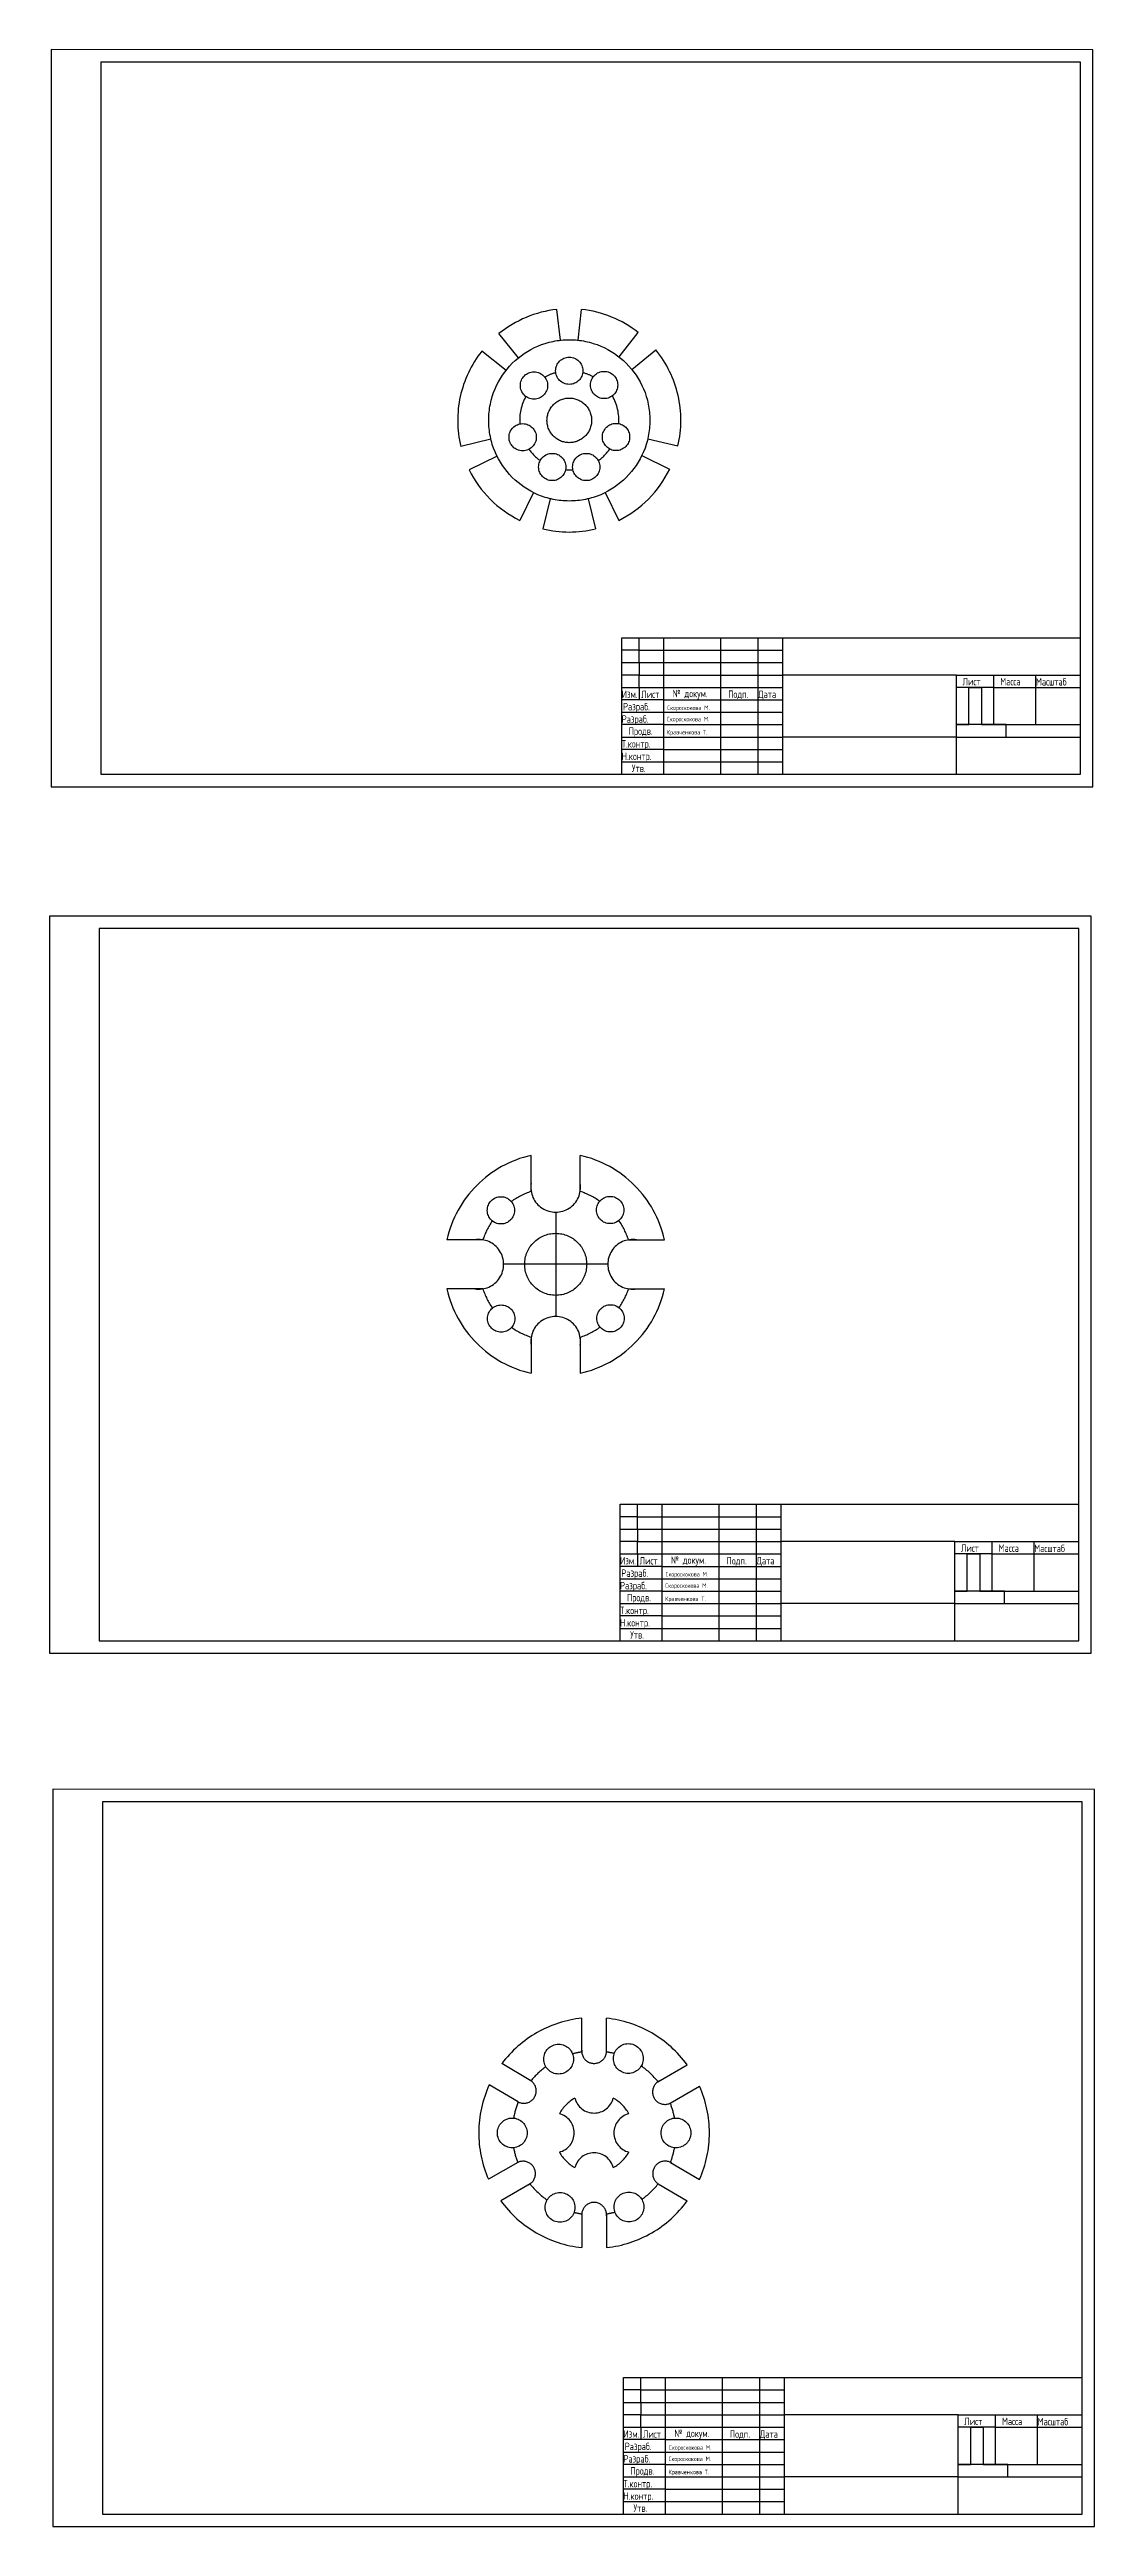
# Model space of a CAD drawing. Header units: millimetres. Extents: x 560 to 1522, y -1699 to 347.
# Drawn here: x 1101 to 1522, y -1699 to -700 of the extents above; entities that cross this region are included whole.
import ezdxf

# ---------------------------------------------------------------- set-up
doc = ezdxf.new("R2010")
doc.units = ezdxf.units.MM
doc.linetypes.add('ГОСТ 2.303 5', pattern=[24, 20, -1.5, 1, -1.5])
doc.styles.add('ГОСТ 2.304', font='CS_Gost2304.shx')

msp = doc.modelspace()

# ---------------------------------------------------------------- texts
at = {"ltscale": 100, "width": 100, "attachment_point": 1, "style": 'ГОСТ 2.304'}
for s, insert, char_height in [('Лист', (1468.81, -953.58), 3), ('Масса', (1484, -953.58), 3), ('Масштаб', (1498.39, -953.67), 3), ('Изм.', (1331.39, -958.67), 3), ('Разраб.', (1331.91, -963.66), 3), ('Лист', (1339.26, -958.69), 3), ('Скороскокова М.', (1349.71, -964.72), 1.8), ('№ докум.', (1351.87, -958.38), 3), ('Подп.', (1374.29, -958.67), 3), ('Дата', (1386.39, -958.67), 3), ('Разраб.', (1331.39, -968.67), 3), ('Продв.', (1334.15, -973.53), 3), ('Скороскокова М.', (1349.58, -969.28), 1.8), ('Кравченкова Т.', (1349.53, -974.58), 1.8), ('Т.контр.', (1331.39, -978.67), 3), ('Н.контр.', (1331.39, -983.67), 3), ('Утв.', (1335.45, -988.53), 3), ('№ докум.', (1351.2, -1307.58), 3), ('Лист', (1468.13, -1302.78), 3), ('Масса', (1483.33, -1302.78), 3), ('Масштаб', (1497.71, -1302.87), 3), ('Изм.', (1330.71, -1307.87), 3), ('Разраб.', (1331.24, -1312.86), 3), ('Лист', (1338.58, -1307.89), 3), ('Скороскокова М.', (1349.03, -1313.91), 1.8), ('Подп.', (1373.62, -1307.87), 3), ('Дата', (1385.71, -1307.87), 3), ('Разраб.', (1330.71, -1317.87), 3), ('Продв.', (1333.47, -1322.73), 3), ('Скороскокова М.', (1348.9, -1318.47), 1.8), ('Кравченкова Т.', (1348.85, -1323.78), 1.8), ('Т.контр.', (1330.71, -1327.87), 3), ('Н.контр.', (1330.71, -1332.87), 3), ('Утв.', (1334.78, -1337.73), 3), ('Лист', (1469.49, -1654.69), 3), ('Масса', (1484.68, -1654.69), 3), ('Масштаб', (1499.07, -1654.78), 3), ('Изм.', (1332.07, -1659.78), 3), ('Разраб.', (1332.59, -1664.77), 3), ('Лист', (1339.94, -1659.8), 3), ('Скороскокова М.', (1350.39, -1665.82), 1.8), ('№ докум.', (1352.55, -1659.49), 3), ('Подп.', (1374.97, -1659.78), 3), ('Дата', (1387.07, -1659.78), 3), ('Разраб.', (1332.07, -1669.78), 3), ('Продв.', (1334.83, -1674.64), 3), ('Скороскокова М.', (1350.26, -1670.38), 1.8), ('Кравченкова Т.', (1350.21, -1675.69), 1.8), ('Т.контр.', (1332.07, -1679.78), 3), ('Н.контр.', (1332.07, -1684.78), 3), ('Утв.', (1336.13, -1689.64), 3)]:
    msp.add_mtext(s, dxfattribs=dict(at, insert=insert, char_height=char_height))

# ---------------------------------------------------------------- linework, layer by layer
at = {"ltscale": 100}
for p, q in [((1521.32, -700.42), (1101.32, -700.36)), ((1101.32, -700.36), (1101.32, -997.42)), ((1121.32, -705.37), (1121.32, -992.42)), ((1516.32, -705.42), (1121.32, -705.42)), ((1516.32, -992.42), (1516.32, -705.42)), ((1521.32, -997.42), (1521.32, -700.42)), ((1331.39, -992.42), (1331.39, -937.42)), ((1331.39, -937.42), (1516.39, -937.42)), ((1338.39, -942.42), (1338.39, -937.42)), ((1348.39, -992.42), (1348.39, -937.42)), ((1371.39, -992.42), (1371.39, -937.42)), ((1386.39, -992.42), (1386.39, -937.42)), ((1396.39, -992.42), (1396.39, -937.42)), ((1338.39, -942.42), (1331.39, -942.42)), ((1331.39, -952.42), (1331.39, -947.42)), ((1331.39, -947.42), (1338.39, -947.42)), ((1338.39, -947.42), (1338.39, -942.42)), ((1338.39, -942.42), (1348.39, -942.42)), ((1338.39, -947.42), (1338.39, -952.42)), ((1338.39, -947.42), (1348.39, -947.42)), ((1348.39, -942.42), (1371.39, -942.42)), ((1348.39, -947.42), (1371.39, -947.42)), ((1371.39, -942.42), (1386.39, -942.42)), ((1371.39, -947.42), (1386.39, -947.42)), ((1386.39, -942.42), (1396.39, -942.42)), ((1386.39, -947.42), (1396.39, -947.42)), ((1338.39, -952.42), (1331.39, -952.42)), ((1331.39, -962.42), (1331.39, -957.42)), ((1331.39, -957.42), (1338.39, -957.42)), ((1338.39, -957.42), (1338.39, -952.42)), ((1338.39, -952.42), (1348.39, -952.42)), ((1338.39, -957.42), (1338.39, -962.42)), ((1338.39, -957.42), (1348.39, -957.42)), ((1348.39, -952.42), (1371.39, -952.42)), ((1348.39, -957.42), (1371.39, -957.42)), ((1371.39, -952.42), (1386.39, -952.42)), ((1371.39, -957.42), (1386.39, -957.42)), ((1386.39, -952.42), (1396.39, -952.42)), ((1386.39, -957.42), (1396.39, -957.42)), ((1466.39, -952.42), (1396.39, -952.42)), ((1466.39, -977.42), (1466.39, -952.42)), ((1466.39, -952.42), (1516.39, -952.42)), ((1481.39, -957.42), (1466.39, -957.42)), ((1471.39, -972.42), (1471.39, -957.42)), ((1471.39, -957.42), (1476.39, -957.42)), ((1476.39, -957.42), (1476.39, -972.42)), ((1481.39, -957.42), (1481.39, -952.42)), ((1481.39, -972.42), (1481.39, -957.42)), ((1481.39, -957.42), (1498.39, -957.42)), ((1498.39, -957.42), (1498.39, -952.42)), ((1498.39, -972.42), (1498.39, -957.42)), ((1498.39, -957.42), (1516.39, -957.42)), ((1348.39, -962.42), (1331.39, -962.42)), ((1331.39, -972.42), (1331.39, -967.42)), ((1331.39, -967.42), (1348.39, -967.42)), ((1348.39, -967.42), (1348.39, -962.42)), ((1348.39, -962.42), (1371.39, -962.42)), ((1348.39, -967.42), (1371.39, -967.42)), ((1371.39, -962.42), (1386.39, -962.42)), ((1371.39, -967.42), (1386.39, -967.42)), ((1386.39, -962.42), (1396.39, -962.42)), ((1386.39, -967.42), (1396.39, -967.42)), ((1348.39, -972.42), (1331.39, -972.42)), ((1331.39, -982.42), (1331.39, -977.42)), ((1331.39, -977.42), (1348.39, -977.42)), ((1348.39, -977.42), (1348.39, -972.42)), ((1348.39, -972.42), (1371.39, -972.42)), ((1348.39, -977.42), (1371.39, -977.42)), ((1371.39, -972.42), (1386.39, -972.42)), ((1371.39, -977.42), (1386.39, -977.42)), ((1386.39, -972.42), (1396.39, -972.42)), ((1386.39, -977.42), (1396.39, -977.42)), ((1466.39, -977.42), (1396.39, -977.42)), ((1486.39, -972.42), (1466.39, -972.42)), ((1466.39, -972.42), (1471.39, -972.42)), ((1466.39, -992.42), (1466.39, -977.42)), ((1466.39, -977.42), (1516.39, -977.42)), ((1466.39, -977.42), (1486.39, -977.42)), ((1476.39, -972.42), (1481.39, -972.42)), ((1481.39, -972.42), (1498.39, -972.42)), ((1486.39, -977.42), (1486.39, -972.42)), ((1486.39, -972.42), (1516.39, -972.42)), ((1348.39, -982.42), (1331.39, -982.42)), ((1331.39, -992.42), (1331.39, -987.42)), ((1331.39, -987.42), (1348.39, -987.42)), ((1348.39, -987.42), (1348.39, -982.42)), ((1348.39, -982.42), (1371.39, -982.42)), ((1348.39, -987.42), (1371.39, -987.42)), ((1371.39, -982.42), (1386.39, -982.42)), ((1371.39, -987.42), (1386.39, -987.42)), ((1386.39, -982.42), (1396.39, -982.42)), ((1386.39, -987.42), (1396.39, -987.42)), ((1101.32, -997.42), (1311.32, -997.42)), ((1121.32, -992.42), (1516.32, -992.42)), ((1311.32, -997.42), (1521.32, -997.42)), ((1331.39, -992.42), (1516.39, -992.42)), ((1331.39, -992.42), (1348.39, -992.42)), ((1348.39, -992.42), (1371.39, -992.42)), ((1371.39, -992.42), (1386.39, -992.42)), ((1386.39, -992.42), (1396.39, -992.42)), ((1396.39, -992.42), (1466.39, -992.42)), ((1520.64, -1049.62), (1100.64, -1049.56)), ((1100.64, -1049.56), (1100.64, -1346.62)), ((1120.64, -1054.57), (1120.64, -1341.62)), ((1515.64, -1054.62), (1120.64, -1054.62)), ((1515.64, -1341.62), (1515.64, -1054.62)), ((1520.64, -1346.62), (1520.64, -1049.62)), ((1330.71, -1341.62), (1330.71, -1286.62)), ((1330.71, -1286.62), (1515.71, -1286.62)), ((1337.71, -1291.62), (1337.71, -1286.62)), ((1347.71, -1341.62), (1347.71, -1286.62)), ((1370.71, -1341.62), (1370.71, -1286.62)), ((1385.71, -1341.62), (1385.71, -1286.62)), ((1395.71, -1341.62), (1395.71, -1286.62)), ((1337.71, -1291.62), (1330.71, -1291.62)), ((1330.71, -1301.62), (1330.71, -1296.62)), ((1330.71, -1296.62), (1337.71, -1296.62)), ((1337.71, -1296.62), (1337.71, -1291.62)), ((1337.71, -1291.62), (1347.71, -1291.62)), ((1337.71, -1296.62), (1337.71, -1301.62)), ((1337.71, -1296.62), (1347.71, -1296.62)), ((1347.71, -1291.62), (1370.71, -1291.62)), ((1347.71, -1296.62), (1370.71, -1296.62)), ((1370.71, -1291.62), (1385.71, -1291.62)), ((1370.71, -1296.62), (1385.71, -1296.62)), ((1385.71, -1291.62), (1395.71, -1291.62)), ((1385.71, -1296.62), (1395.71, -1296.62)), ((1337.71, -1301.62), (1330.71, -1301.62)), ((1330.71, -1311.62), (1330.71, -1306.62)), ((1330.71, -1306.62), (1337.71, -1306.62)), ((1337.71, -1306.62), (1337.71, -1301.62)), ((1337.71, -1301.62), (1347.71, -1301.62)), ((1337.71, -1306.62), (1337.71, -1311.62)), ((1337.71, -1306.62), (1347.71, -1306.62)), ((1347.71, -1301.62), (1370.71, -1301.62)), ((1347.71, -1306.62), (1370.71, -1306.62)), ((1370.71, -1301.62), (1385.71, -1301.62)), ((1370.71, -1306.62), (1385.71, -1306.62)), ((1385.71, -1301.62), (1395.71, -1301.62)), ((1385.71, -1306.62), (1395.71, -1306.62)), ((1465.71, -1301.62), (1395.71, -1301.62)), ((1465.71, -1326.62), (1465.71, -1301.62)), ((1465.71, -1301.62), (1515.71, -1301.62)), ((1480.71, -1306.62), (1465.71, -1306.62)), ((1470.71, -1321.62), (1470.71, -1306.62)), ((1470.71, -1306.62), (1475.71, -1306.62)), ((1475.71, -1306.62), (1475.71, -1321.62)), ((1480.71, -1306.62), (1480.71, -1301.62)), ((1480.71, -1321.62), (1480.71, -1306.62)), ((1480.71, -1306.62), (1497.71, -1306.62)), ((1497.71, -1306.62), (1497.71, -1301.62)), ((1497.71, -1321.62), (1497.71, -1306.62)), ((1497.71, -1306.62), (1515.71, -1306.62)), ((1347.71, -1311.62), (1330.71, -1311.62)), ((1330.71, -1321.62), (1330.71, -1316.62)), ((1330.71, -1316.62), (1347.71, -1316.62)), ((1347.71, -1316.62), (1347.71, -1311.62)), ((1347.71, -1311.62), (1370.71, -1311.62)), ((1347.71, -1316.62), (1370.71, -1316.62)), ((1370.71, -1311.62), (1385.71, -1311.62)), ((1370.71, -1316.62), (1385.71, -1316.62)), ((1385.71, -1311.62), (1395.71, -1311.62)), ((1385.71, -1316.62), (1395.71, -1316.62)), ((1347.71, -1321.62), (1330.71, -1321.62)), ((1330.71, -1331.62), (1330.71, -1326.62)), ((1330.71, -1326.62), (1347.71, -1326.62)), ((1347.71, -1326.62), (1347.71, -1321.62)), ((1347.71, -1321.62), (1370.71, -1321.62)), ((1347.71, -1326.62), (1370.71, -1326.62)), ((1370.71, -1321.62), (1385.71, -1321.62)), ((1370.71, -1326.62), (1385.71, -1326.62)), ((1385.71, -1321.62), (1395.71, -1321.62)), ((1385.71, -1326.62), (1395.71, -1326.62)), ((1465.71, -1326.62), (1395.71, -1326.62)), ((1485.71, -1321.62), (1465.71, -1321.62)), ((1465.71, -1321.62), (1470.71, -1321.62)), ((1465.71, -1341.62), (1465.71, -1326.62)), ((1465.71, -1326.62), (1515.71, -1326.62)), ((1465.71, -1326.62), (1485.71, -1326.62)), ((1475.71, -1321.62), (1480.71, -1321.62)), ((1480.71, -1321.62), (1497.71, -1321.62)), ((1485.71, -1326.62), (1485.71, -1321.62)), ((1485.71, -1321.62), (1515.71, -1321.62)), ((1347.71, -1331.62), (1330.71, -1331.62)), ((1330.71, -1341.62), (1330.71, -1336.62)), ((1330.71, -1336.62), (1347.71, -1336.62)), ((1347.71, -1336.62), (1347.71, -1331.62)), ((1347.71, -1331.62), (1370.71, -1331.62)), ((1347.71, -1336.62), (1370.71, -1336.62)), ((1370.71, -1331.62), (1385.71, -1331.62)), ((1370.71, -1336.62), (1385.71, -1336.62)), ((1385.71, -1331.62), (1395.71, -1331.62)), ((1385.71, -1336.62), (1395.71, -1336.62)), ((1100.64, -1346.62), (1310.64, -1346.62)), ((1120.64, -1341.62), (1515.64, -1341.62)), ((1310.64, -1346.62), (1520.64, -1346.62)), ((1330.71, -1341.62), (1515.71, -1341.62)), ((1330.71, -1341.62), (1347.71, -1341.62)), ((1347.71, -1341.62), (1370.71, -1341.62)), ((1370.71, -1341.62), (1385.71, -1341.62)), ((1385.71, -1341.62), (1395.71, -1341.62)), ((1395.71, -1341.62), (1465.71, -1341.62)), ((1522, -1401.53), (1102, -1401.47)), ((1102, -1401.47), (1102, -1698.53)), ((1122, -1406.48), (1122, -1693.53)), ((1517, -1406.53), (1122, -1406.53)), ((1517, -1693.53), (1517, -1406.53)), ((1522, -1698.53), (1522, -1401.53)), ((1332.07, -1693.53), (1332.07, -1638.53)), ((1332.07, -1638.53), (1517.07, -1638.53)), ((1339.07, -1643.53), (1332.07, -1643.53)), ((1339.07, -1643.53), (1339.07, -1638.53)), ((1339.07, -1648.53), (1339.07, -1643.53)), ((1339.07, -1643.53), (1349.07, -1643.53)), ((1349.07, -1693.53), (1349.07, -1638.53)), ((1349.07, -1643.53), (1372.07, -1643.53)), ((1372.07, -1693.53), (1372.07, -1638.53)), ((1372.07, -1643.53), (1387.07, -1643.53)), ((1387.07, -1693.53), (1387.07, -1638.53)), ((1387.07, -1643.53), (1397.07, -1643.53)), ((1397.07, -1693.53), (1397.07, -1638.53)), ((1332.07, -1653.53), (1332.07, -1648.53)), ((1332.07, -1648.53), (1339.07, -1648.53)), ((1339.07, -1653.53), (1332.07, -1653.53)), ((1339.07, -1648.53), (1339.07, -1653.53)), ((1339.07, -1648.53), (1349.07, -1648.53)), ((1339.07, -1658.53), (1339.07, -1653.53)), ((1339.07, -1653.53), (1349.07, -1653.53)), ((1349.07, -1648.53), (1372.07, -1648.53)), ((1349.07, -1653.53), (1372.07, -1653.53)), ((1372.07, -1648.53), (1387.07, -1648.53)), ((1372.07, -1653.53), (1387.07, -1653.53)), ((1387.07, -1648.53), (1397.07, -1648.53)), ((1387.07, -1653.53), (1397.07, -1653.53)), ((1467.07, -1653.53), (1397.07, -1653.53)), ((1467.07, -1678.53), (1467.07, -1653.53)), ((1467.07, -1653.53), (1517.07, -1653.53)), ((1482.07, -1658.53), (1482.07, -1653.53)), ((1499.07, -1658.53), (1499.07, -1653.53)), ((1332.07, -1663.53), (1332.07, -1658.53)), ((1332.07, -1658.53), (1339.07, -1658.53)), ((1349.07, -1663.53), (1332.07, -1663.53)), ((1339.07, -1658.53), (1339.07, -1663.53)), ((1339.07, -1658.53), (1349.07, -1658.53)), ((1349.07, -1658.53), (1372.07, -1658.53)), ((1349.07, -1668.53), (1349.07, -1663.53)), ((1349.07, -1663.53), (1372.07, -1663.53)), ((1372.07, -1658.53), (1387.07, -1658.53)), ((1372.07, -1663.53), (1387.07, -1663.53)), ((1387.07, -1658.53), (1397.07, -1658.53)), ((1387.07, -1663.53), (1397.07, -1663.53)), ((1482.07, -1658.53), (1467.07, -1658.53)), ((1472.07, -1673.53), (1472.07, -1658.53)), ((1472.07, -1658.53), (1477.07, -1658.53)), ((1477.07, -1658.53), (1477.07, -1673.53)), ((1482.07, -1673.53), (1482.07, -1658.53)), ((1482.07, -1658.53), (1499.07, -1658.53)), ((1499.07, -1673.53), (1499.07, -1658.53)), ((1499.07, -1658.53), (1517.07, -1658.53)), ((1332.07, -1673.53), (1332.07, -1668.53)), ((1332.07, -1668.53), (1349.07, -1668.53)), ((1349.07, -1673.53), (1332.07, -1673.53)), ((1349.07, -1668.53), (1372.07, -1668.53)), ((1349.07, -1678.53), (1349.07, -1673.53)), ((1349.07, -1673.53), (1372.07, -1673.53)), ((1372.07, -1668.53), (1387.07, -1668.53)), ((1372.07, -1673.53), (1387.07, -1673.53)), ((1387.07, -1668.53), (1397.07, -1668.53)), ((1387.07, -1673.53), (1397.07, -1673.53)), ((1487.07, -1673.53), (1467.07, -1673.53)), ((1467.07, -1673.53), (1472.07, -1673.53)), ((1477.07, -1673.53), (1482.07, -1673.53)), ((1482.07, -1673.53), (1499.07, -1673.53)), ((1487.07, -1678.53), (1487.07, -1673.53)), ((1487.07, -1673.53), (1517.07, -1673.53)), ((1332.07, -1683.53), (1332.07, -1678.53)), ((1332.07, -1678.53), (1349.07, -1678.53)), ((1349.07, -1683.53), (1332.07, -1683.53)), ((1349.07, -1678.53), (1372.07, -1678.53)), ((1349.07, -1688.53), (1349.07, -1683.53)), ((1349.07, -1683.53), (1372.07, -1683.53)), ((1372.07, -1678.53), (1387.07, -1678.53)), ((1372.07, -1683.53), (1387.07, -1683.53)), ((1387.07, -1678.53), (1397.07, -1678.53)), ((1387.07, -1683.53), (1397.07, -1683.53)), ((1467.07, -1678.53), (1397.07, -1678.53)), ((1467.07, -1693.53), (1467.07, -1678.53)), ((1467.07, -1678.53), (1517.07, -1678.53)), ((1467.07, -1678.53), (1487.07, -1678.53)), ((1122, -1693.53), (1517, -1693.53)), ((1332.07, -1693.53), (1332.07, -1688.53)), ((1332.07, -1688.53), (1349.07, -1688.53)), ((1332.07, -1693.53), (1517.07, -1693.53)), ((1332.07, -1693.53), (1349.07, -1693.53)), ((1349.07, -1688.53), (1372.07, -1688.53)), ((1349.07, -1693.53), (1372.07, -1693.53)), ((1372.07, -1688.53), (1387.07, -1688.53)), ((1372.07, -1693.53), (1387.07, -1693.53)), ((1387.07, -1688.53), (1397.07, -1688.53)), ((1387.07, -1693.53), (1397.07, -1693.53)), ((1397.07, -1693.53), (1467.07, -1693.53)), ((1102, -1698.53), (1312, -1698.53)), ((1312, -1698.53), (1522, -1698.53))]:
    msp.add_line(p, q, dxfattribs=at)
at = {"linetype": 'ГОСТ 2.303 5', "ltscale": 100}
for p, q in [((1306.62, -817.5), (1305.23, -805.08)), ((1313.82, -817.5), (1315.2, -805.07)), ((1289.76, -824.56), (1281.88, -814.85)), ((1330.33, -824.26), (1338.06, -814.44)), ((1284.71, -829.67), (1274.9, -821.92)), ((1335.45, -829.3), (1345.14, -821.41)), ((1278.63, -857.42), (1266.48, -860.35)), ((1341.86, -857.24), (1354.03, -860.11)), ((1281.08, -864.17), (1269.86, -869.69)), ((1339.46, -864.01), (1350.7, -869.47)), ((1295.78, -878.91), (1290.23, -890.11)), ((1302.53, -881.37), (1299.57, -893.52)), ((1317.9, -881.38), (1320.85, -893.53)), ((1324.64, -878.93), (1330.19, -890.13)), ((1294.87, -1160.52), (1294.87, -1146)), ((1314.61, -1160.52), (1314.61, -1146)), ((1304.74, -1168.91), (1304.74, -1210.91)), ((1275.35, -1180.04), (1260.83, -1180.04)), ((1334.13, -1180.04), (1348.64, -1180.04)), ((1325.74, -1189.91), (1283.74, -1189.91)), ((1275.35, -1199.78), (1260.83, -1199.78)), ((1334.13, -1199.78), (1348.64, -1199.78)), ((1294.87, -1219.3), (1294.87, -1233.81)), ((1314.61, -1219.3), (1314.61, -1233.81)), ((1315.23, -1507.32), (1315.23, -1493.71)), ((1325.2, -1507.32), (1325.2, -1493.71)), ((1294.78, -1518.92), (1283.02, -1512.03)), ((1345.97, -1519.31), (1357.77, -1512.51)), ((1289.66, -1527.47), (1277.93, -1520.61)), ((1350.96, -1527.94), (1362.75, -1521.15)), ((1289.44, -1551.85), (1277.64, -1558.64)), ((1351.01, -1551.81), (1362.77, -1558.69)), ((1294.4, -1560.5), (1282.61, -1567.28)), ((1346.06, -1560.47), (1357.79, -1567.33)), ((1315.23, -1572.56), (1315.23, -1586.17)), ((1325.2, -1572.56), (1325.2, -1586.17))]:
    msp.add_line(p, q, dxfattribs=at)
for centre, radius in [((1310.23, -849.8), 32.5), ((1310.23, -829.8), 5.5), ((1295.99, -835.75), 5.5), ((1324.26, -835.55), 5.5), ((1310.23, -849.8), 9), ((1291.42, -856.61), 5.5), ((1329.07, -856.5), 5.5), ((1303.37, -868.59), 5.5), ((1317.07, -868.59), 5.5), ((1282.66, -1168.15), 5.5), ((1326.69, -1168.02), 5.5), ((1304.74, -1189.91), 12.5), ((1282.78, -1211.79), 5.5), ((1326.82, -1211.67), 5.5), ((1305.92, -1510.2), 6), ((1334.03, -1509.97), 6), ((1287.22, -1539.94), 6), ((1353.22, -1539.94), 6), ((1306.51, -1569.96), 6), ((1334.28, -1569.79), 6)]:
    msp.add_circle(centre, radius, dxfattribs=at)
for centre, radius, start, end in [((1310.23, -849.8), 45, 96.37937, 129.04535), ((1310.23, -849.8), 45, 51.79204, 83.65981), ((1310.23, -849.8), 45, 141.72532, 193.55811), ((1310.23, -849.8), 45, 346.75926, 39.11217), ((1310.23, -849.8), 20, 105.80642, 119.58467), ((1310.23, -849.8), 20, 61.25218, 74.19358), ((1310.23, -849.8), 20, 151.1975, 184.09203), ((1310.23, -849.8), 20, 356.22882, 29.63935), ((1310.23, -849.8), 20, 215.70486, 234.14506), ((1310.23, -849.8), 20, 305.79731, 324.61599), ((1310.23, -849.8), 45, 206.23849, 243.61406), ((1310.23, -849.8), 20, 265.75789, 274.18448), ((1310.23, -849.8), 45, 296.3279, 334.07901), ((1310.23, -849.8), 45, 256.29435, 283.64764), ((1304.74, -1189.91), 45, 102.66867, 167.33133), ((1304.74, -1189.91), 45, 12.66867, 77.33133), ((1304.74, -1158.91), 10, 170.7182, 9.2818), ((1304.74, -1189.91), 31, 108.5636, 125.24705), ((1304.74, -1189.91), 31, 55.08857, 71.4364), ((1304.74, -1189.91), 31, 145.60457, 161.4364), ((1304.74, -1189.91), 31, 18.5636, 34.73105), ((1273.74, -1189.91), 10, 260.7182, 99.2818), ((1335.74, -1189.91), 10, 80.7182, 279.2818), ((1304.74, -1189.91), 45, 192.66867, 257.33133), ((1304.74, -1189.91), 31, 198.5636, 214.73105), ((1304.74, -1189.91), 45, 282.66867, 347.33133), ((1304.74, -1189.91), 31, 325.60457, 341.4364), ((1304.74, -1189.91), 31, 235.08857, 251.4364), ((1304.74, -1220.91), 10, 350.7182, 189.2818), ((1304.74, -1189.91), 31, 288.5636, 305.24705), ((1320.22, -1539.94), 46.5, 96.15496, 143.1228), ((1320.22, -1539.94), 46.5, 36.13943, 83.84504), ((1320.22, -1506.94), 5, 175.65525, 4.34475), ((1320.22, -1539.94), 33, 126.1046, 140.42987), ((1320.22, -1539.94), 33, 98.6895, 105.24096), ((1320.22, -1539.94), 33, 75.68577, 81.3105), ((1320.22, -1539.94), 33, 38.69763, 54.82214), ((1320.22, -1539.94), 46.5, 155.43245, 203.71164), ((1291.9, -1523), 5, 235.84966, 64.53917), ((1320.22, -1539.94), 16, 118.95502, 151.04498), ((1320.22, -1523.94), 8, 194.47751, 345.52249), ((1320.22, -1539.94), 16, 28.95502, 61.04498), ((1348.79, -1523.43), 5, 115.50271, 304.19221), ((1320.22, -1539.94), 46.5, 336.22115, 23.82951), ((1320.22, -1539.94), 33, 157.80888, 169.56818), ((1304.22, -1539.94), 8, 284.47751, 75.52249), ((1336.22, -1539.94), 8, 104.47751, 255.52249), ((1320.22, -1539.94), 33, 10.43182, 21.31862), ((1320.22, -1539.94), 33, 190.43182, 201.15345), ((1320.22, -1539.94), 33, 338.91408, 349.56818), ((1291.59, -1556.36), 5, 295.65886, 124.34837), ((1320.22, -1539.94), 16, 208.95502, 241.04498), ((1320.22, -1555.94), 8, 14.47751, 165.52249), ((1320.22, -1539.94), 16, 298.95502, 331.04498), ((1348.86, -1556.33), 5, 54.80478, 243.49429), ((1320.22, -1539.94), 33, 218.53246, 235.03414), ((1320.22, -1539.94), 33, 305.65594, 321.53507), ((1320.22, -1539.94), 46.5, 216.02156, 263.84504), ((1320.22, -1539.94), 33, 255.89777, 261.3105), ((1320.22, -1572.94), 5, 355.65525, 184.34475), ((1320.22, -1539.94), 46.5, 276.15496, 323.9115), ((1320.22, -1539.94), 33, 278.6895, 284.7923)]:
    msp.add_arc(centre, radius, start, end, dxfattribs=at)

msp.set_redraw_order([(e.dxf.handle, doc.entitydb.next_handle()) for e in msp.query("TEXT MTEXT ATTDEF DIMENSION ARC_DIMENSION")])  # texts and dimensions are drawn at this point

doc.saveas('drawing.dxf')
